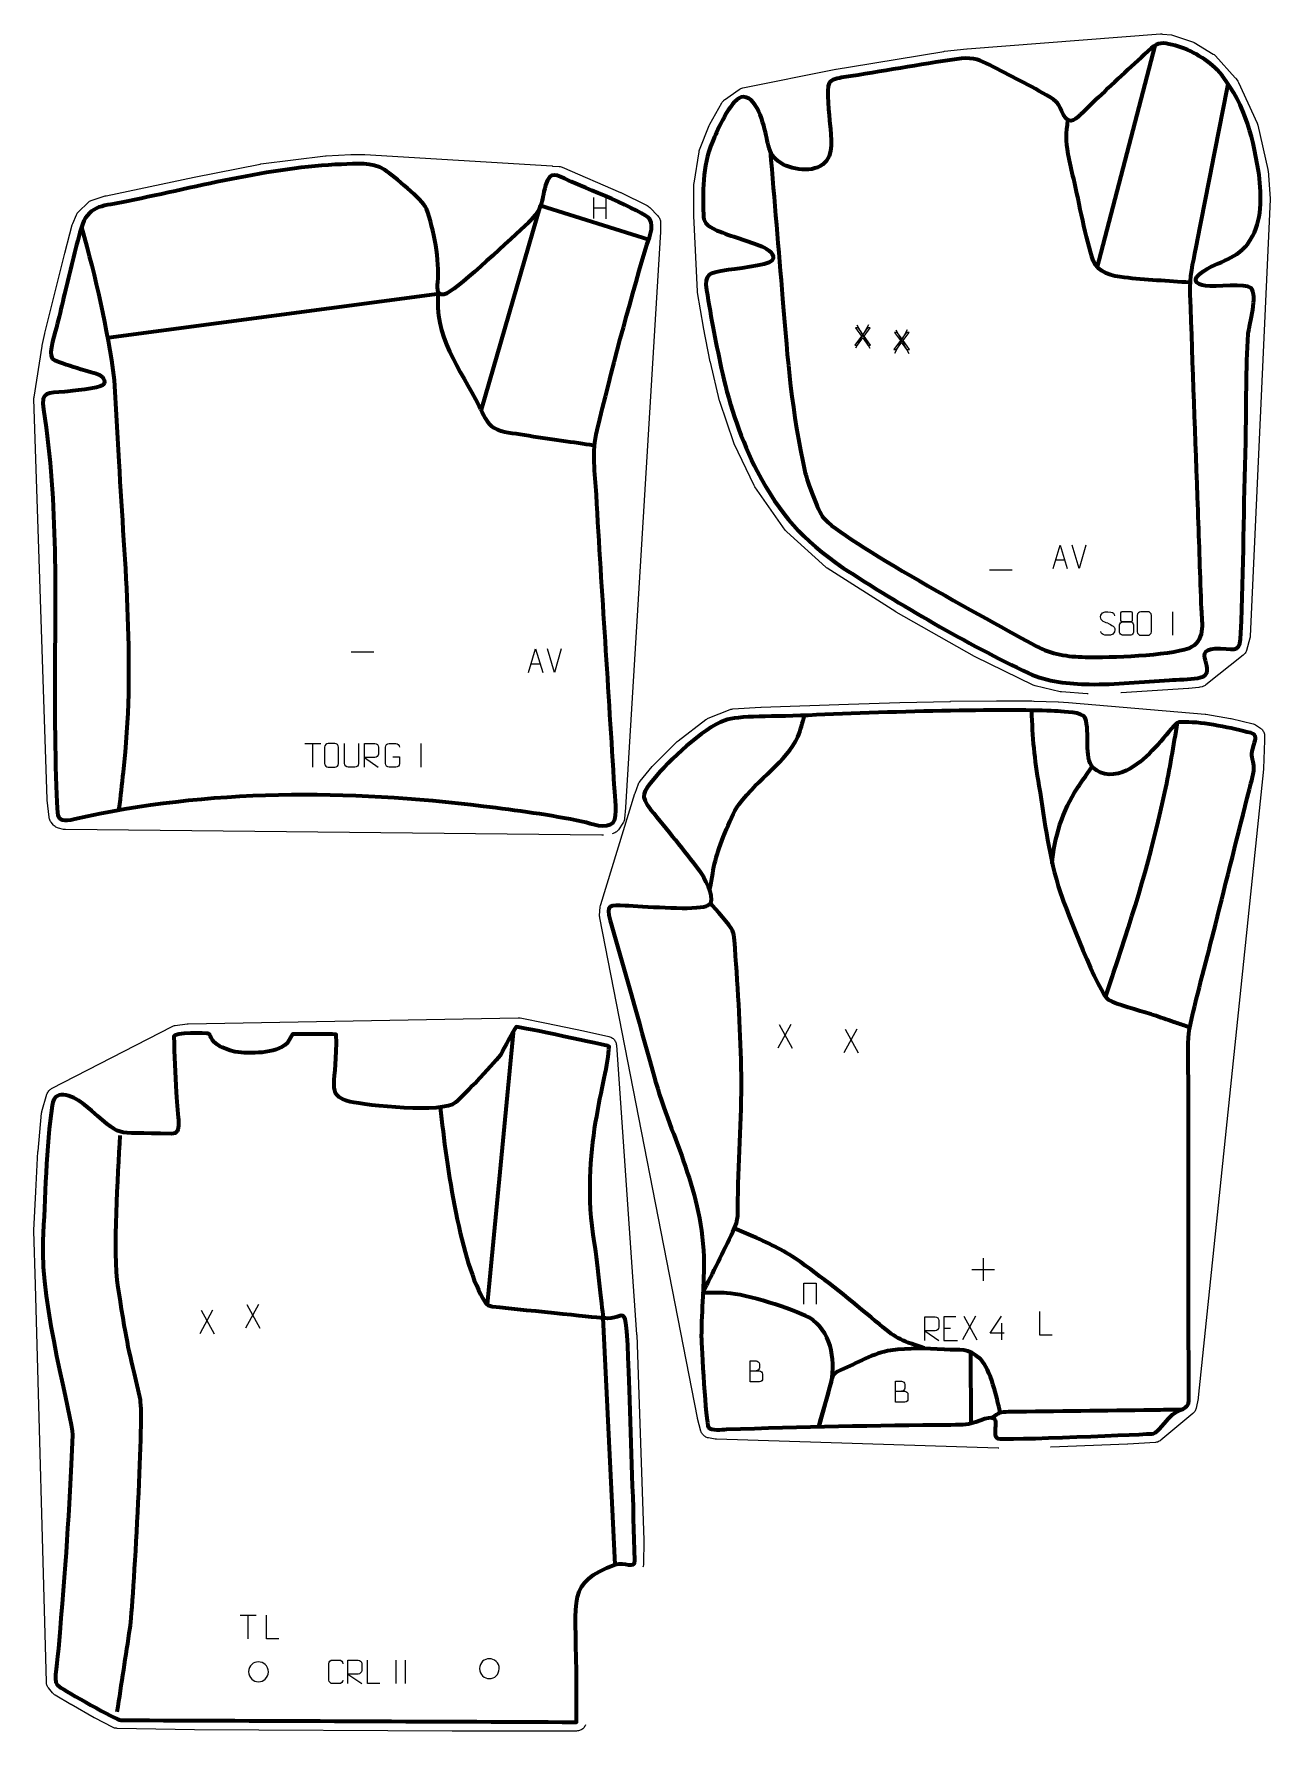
# Model space of a CAD drawing. Header units: metres. Extents: x 50 to 1361, y 50 to 1850.
import ezdxf

# ---------------------------------------------------------------- set-up
doc = ezdxf.new("R2010")
doc.units = ezdxf.units.M

msp = doc.modelspace()

# ---------------------------------------------------------------- linework, layer by layer
at = {"layer": 'BOUNDARY_1_1'}
msp.add_lwpolyline([(634.9, 56.6), (634.5, 55.6), (634, 54.7), (633.4, 53.9), (632.8, 53.1), (632, 52.4), (631.2, 51.8), (630.4, 51.3), (629.5, 50.8), (628.5, 50.5), (627.5, 50.2), (626.5, 50.1), (625.5, 50), (493.7, 50), (493.7, 50), (220.3, 51.2), (220.2, 51.2), (138.3, 52.8), (137.4, 52.9), (136.5, 53), (135.6, 53.2), (134.7, 53.5), (133.9, 53.9), (114.3, 64), (113.9, 64.2), (89.4, 78.1), (89.3, 78.2), (72.5, 88), (71.7, 88.5), (71, 89), (70.3, 89.7), (69.7, 90.4), (65.4, 95.8), (64.9, 96.5), (64.4, 97.3), (64, 98.1), (63.7, 99), (63.4, 99.9), (63.3, 100.8), (63.2, 101.7), (51.5, 523.3), (50, 580.4), (50, 581.1), (51.9, 621.9), (51.9, 622), (54.3, 664.6), (54.4, 665), (58.1, 705.2), (58.2, 706.2), (58.4, 707.1), (63.8, 725.3), (64.1, 726.2), (64.6, 727.2), (65.1, 728), (65.7, 728.8), (66.4, 729.6), (67.1, 730.2), (67.9, 730.8), (68.8, 731.3), (196.5, 797.3), (197.3, 797.6), (198.1, 797.9), (199, 798.2), (199.9, 798.3), (212.4, 799.8), (213.4, 799.9), (563.6, 806.5), (564.7, 806.4), (565.8, 806.3), (593.5, 800.8), (593.6, 800.8), (632.7, 792.5), (632.8, 792.5), (659.9, 786.5), (660.9, 786.2), (661.8, 785.9), (662.7, 785.4), (663.5, 784.9), (664.3, 784.3), (665, 783.6), (665.6, 782.9), (666.2, 782), (666.7, 781.2), (667.1, 780.3), (667.4, 779.3), (667.6, 778.4), (667.7, 777.4), (689.2, 470.5), (689.3, 470.2), (691.7, 406.9), (691.7, 406.8), (695.2, 303.9), (695.2, 303.8), (696.7, 252.6), (696.7, 252.2), (696.5, 227.3), (696.5, 226.1), (696.2, 225), (695.9, 223.9)], dxfattribs=at)
at = {"layer": 'BOUNDARY_2_1'}
msp.add_lwpolyline([(1073.2, 350), (1072.7, 350), (773.8, 359.5), (772.5, 359.7), (765.4, 360.9), (764.5, 361.1), (763.6, 361.4), (762.7, 361.7), (761.9, 362.2), (761.1, 362.7), (760.4, 363.3), (759.7, 364), (759.1, 364.7), (758.6, 365.5), (758.1, 366.3), (757.7, 367.2), (757.4, 368), (753.8, 381.3), (753.6, 382), (650.2, 912.3), (650.1, 913.2), (650, 914.1), (650, 915), (650.7, 924.2), (650.8, 925.3), (651.1, 926.4), (687.4, 1044.1), (687.5, 1044.6), (691.2, 1054.4), (691.6, 1055.5), (692.2, 1056.4), (692.9, 1057.3), (705.7, 1072.9), (706.4, 1073.7), (732.3, 1099.2), (733.2, 1100.1), (762.7, 1122.7), (763.5, 1123.2), (764.3, 1123.7), (765.1, 1124), (788.3, 1133.2), (789.3, 1133.6), (790.3, 1133.8), (791.4, 1133.9), (821.1, 1135.8), (821.4, 1135.9), (913.8, 1138.9), (968.3, 1140.7), (968.4, 1140.7), (1022.1, 1141.9), (1022.2, 1142), (1070.9, 1142.5), (1071, 1142.5), (1108.1, 1142.4), (1108.2, 1142.4), (1110.5, 1142.3), (1110.7, 1142.3), (1136.4, 1141.4), (1136.7, 1141.3), (1147.1, 1140.7), (1147.3, 1140.6), (1292.2, 1128.4), (1293, 1128.3), (1319.2, 1123.7), (1319.8, 1123.6), (1343.1, 1118), (1344, 1117.8), (1344.9, 1117.4), (1345.7, 1117), (1346.5, 1116.5), (1350.9, 1113.5), (1351.6, 1112.9), (1352.3, 1112.3), (1353, 1111.6), (1353.5, 1110.8), (1354, 1110), (1354.4, 1109.2), (1354.8, 1108.3), (1355, 1107.3), (1355.2, 1106.4), (1355.2, 1105.5), (1355.3, 1101), (1355.3, 1100.4), (1353.9, 1070.7), (1353.9, 1070.1), (1284.9, 403.7), (1284.7, 402.7), (1282.5, 392.4), (1282.3, 391.5), (1282, 390.6), (1281.5, 389.7), (1281.1, 388.9), (1280.5, 388.2), (1279.9, 387.5), (1279.2, 386.8), (1245.2, 358.4), (1244.4, 357.8), (1243.5, 357.3), (1242.5, 356.8), (1241.6, 356.5), (1240.5, 356.3), (1239.5, 356.1), (1210.1, 354.1), (1209.7, 354.1), (1128.4, 350.9), (1128.2, 350.9)], dxfattribs=at)
at = {"layer": 'BOUNDARY_3_1'}
msp.add_lwpolyline([(654, 1000.1), (653.2, 1000), (652.3, 1000), (83.4, 1005.9), (82.3, 1005.9), (81.2, 1006.1), (76.2, 1007.4), (75.1, 1007.7), (74.2, 1008.1), (73.2, 1008.6), (72.4, 1009.2), (71.6, 1009.9), (70.9, 1010.7), (68.3, 1013.8), (67.7, 1014.6), (67.2, 1015.4), (66.7, 1016.3), (66.4, 1017.2), (66.1, 1018.2), (66, 1019.2), (64.1, 1037.3), (64.1, 1038), (50, 1462.6), (50, 1463.5), (50.1, 1464.5), (58.6, 1518.7), (58.7, 1519.4), (61.6, 1532.1), (61.6, 1532.3), (82.7, 1617.2), (82.7, 1617.3), (88, 1637.6), (88, 1637.9), (90.7, 1647.4), (91.2, 1648.6), (95.1, 1657.8), (95.5, 1658.6), (96, 1659.5), (96.6, 1660.3), (97.3, 1661), (107.6, 1671.1), (108.3, 1671.8), (109.1, 1672.3), (109.9, 1672.8), (110.7, 1673.2), (111.6, 1673.5), (125.7, 1678), (126.7, 1678.2), (219.8, 1697.8), (219.9, 1697.8), (289.9, 1711.6), (290.6, 1711.8), (359.1, 1720.5), (359.8, 1720.5), (386, 1721.9), (386.5, 1721.9), (400.5, 1721.9), (401.1, 1721.9), (599.8, 1709.7), (600, 1709.6), (606.9, 1709.1), (608, 1709), (609.1, 1708.7), (610.2, 1708.3), (672, 1681.6), (672.4, 1681.4), (700.4, 1667.6), (701.4, 1667.1), (702.3, 1666.4), (703.1, 1665.6), (711.8, 1656.7), (712.5, 1655.9), (713, 1655.2), (713.5, 1654.3), (713.9, 1653.4), (714.3, 1652.5), (714.5, 1651.6), (714.6, 1650.6), (714.7, 1649.7), (714.6, 1640.6), (714.6, 1640), (677.3, 1029.3), (677.3, 1029.2), (676.4, 1017.7), (676.3, 1016.7), (676, 1015.6), (675.7, 1014.6), (675.2, 1013.7), (674.7, 1012.8), (669.9, 1005.8), (669.3, 1005), (668.6, 1004.3), (667.8, 1003.6), (667, 1003.1), (666.1, 1002.6), (665.2, 1002.2), (664.3, 1001.9), (663.3, 1001.6)], dxfattribs=at)
at = {"layer": 'BOUNDARY_4_1'}
msp.add_lwpolyline([(1168, 1150), (1167, 1150), (1139.9, 1152), (1139.1, 1152.1), (1138.4, 1152.2), (1111.9, 1158.3), (1110.8, 1158.6), (1109.8, 1159.1), (1048.1, 1189.3), (1047.5, 1189.6), (964.5, 1236.6), (964.1, 1236.9), (891.2, 1283.3), (890.6, 1283.7), (889.9, 1284.3), (848.4, 1321.8), (847.6, 1322.6), (846.9, 1323.4), (814.7, 1369.5), (814.2, 1370.2), (813.8, 1370.9), (792.8, 1414.9), (792.4, 1416), (777.5, 1459.9), (777.2, 1460.8), (767.4, 1501.5), (767.3, 1501.9), (760.1, 1538.5), (760.1, 1538.7), (753.7, 1575.4), (753.6, 1576.6), (750, 1656.8), (750, 1657.3), (750, 1690), (750, 1690.8), (750.1, 1691.6), (755.4, 1724.8), (755.7, 1725.9), (756, 1726.9), (766.3, 1752.7), (766.9, 1753.9), (779.6, 1776.6), (780, 1777.4), (780.6, 1778.1), (781.2, 1778.7), (781.8, 1779.3), (782.5, 1779.9), (798.1, 1790.9), (799, 1791.5), (799.9, 1791.9), (800.9, 1792.3), (801.9, 1792.6), (900.6, 1812.3), (900.9, 1812.4), (915.9, 1814.9), (915.9, 1814.9), (965.5, 1823.1), (1015.1, 1831.2), (1015.7, 1831.3), (1039.5, 1833.8), (1039.8, 1833.8), (1245, 1849.7), (1246, 1849.7), (1246.9, 1849.6), (1256.6, 1848.6), (1257.6, 1848.4), (1258.7, 1848.1), (1278.7, 1841.4), (1279.7, 1841), (1280.6, 1840.5), (1300.8, 1828.4), (1301.6, 1827.8), (1302.4, 1827.2), (1303.1, 1826.5), (1324.1, 1803.3), (1324.6, 1802.7), (1325.1, 1802.1), (1326.8, 1799.5), (1327.2, 1798.8), (1327.6, 1798.1), (1347.4, 1755.1), (1347.8, 1754.2), (1348.1, 1753.1), (1358.7, 1706), (1358.8, 1705.3), (1358.9, 1704.5), (1361, 1675.3), (1361, 1674.1), (1340.1, 1211.1), (1340, 1210), (1339.7, 1208.8), (1335.9, 1195.9), (1335.6, 1194.9), (1335.2, 1194), (1334.6, 1193.1), (1334, 1192.3), (1333.3, 1191.5), (1332.6, 1190.9), (1292.9, 1159.4), (1292.2, 1158.9), (1291.4, 1158.4), (1290.6, 1158), (1289.8, 1157.7), (1288.9, 1157.5), (1286.6, 1157), (1285.5, 1156.8), (1274.9, 1155.5), (1274.4, 1155.5), (1203.2, 1150.9), (1202.8, 1150.9)], dxfattribs=at)
at = {"layer": 'SPLINE_1_1', "color": 250, "lineweight": 9}
msp.add_open_spline([(275.8, 502.2), (275.8, 502.2), (289.5, 477.2), (289.5, 477.2)], degree=3, dxfattribs=at)
at = {"layer": 'SPLINE_1_10', "color": 250, "lineweight": 9}
msp.add_open_spline([(382.9, 100.3), (382.9, 100.3), (382.9, 125.3), (382.9, 125.3), (382.9, 125.3), (386.5, 125.3), (390.1, 125.3), (393.7, 125.3), (393.7, 125.3), (396, 125.2), (397.6, 123.7), (397.6, 121.4), (397.6, 121.4), (397.6, 119.3), (397.6, 116.3), (397.6, 114.2), (397.6, 114.2), (397.6, 112.4), (395.8, 110.4), (393.8, 110.4), (393.8, 110.4), (393.8, 110.4), (382.9, 110.4), (382.9, 110.4), (382.9, 110.4), (382.9, 110.4), (397.6, 100.3), (397.6, 100.3)], degree=3, knots=[0, 0, 0, 0, 0.125, 0.125, 0.125, 0.125, 0.25, 0.25, 0.25, 0.25, 0.375, 0.375, 0.375, 0.375, 0.5, 0.5, 0.5, 0.5, 0.625, 0.625, 0.625, 0.625, 0.75, 0.75, 0.75, 0.75, 1, 1, 1, 1], dxfattribs=at)
at = {"layer": 'SPLINE_1_11', "color": 250, "lineweight": 9}
msp.add_open_spline([(377.7, 104.1), (377.5, 101.8), (375.9, 100.3), (373.7, 100.3), (373.7, 100.3), (371.4, 100.3), (369.1, 100.3), (366.7, 100.3), (366.7, 100.3), (364.8, 100.2), (362.8, 102.1), (362.8, 104.1), (362.8, 104.1), (362.8, 109.9), (362.8, 115.7), (362.8, 121.4), (362.8, 121.4), (362.8, 123.6), (364.6, 125.3), (366.7, 125.3), (366.7, 125.3), (369.1, 125.3), (371.4, 125.3), (373.7, 125.3), (373.7, 125.3), (375.7, 125.3), (377.7, 123.8), (377.7, 121.4)], degree=3, knots=[0, 0, 0, 0, 0.125, 0.125, 0.125, 0.125, 0.25, 0.25, 0.25, 0.25, 0.375, 0.375, 0.375, 0.375, 0.5, 0.5, 0.5, 0.5, 0.625, 0.625, 0.625, 0.625, 0.75, 0.75, 0.75, 0.75, 1, 1, 1, 1], dxfattribs=at)
at = {"layer": 'SPLINE_1_12', "color": 250, "lineweight": 9}
msp.add_open_spline([(416.7, 100.3), (416.7, 100.3), (403.8, 100.3), (403.8, 100.3), (403.8, 100.3), (403.8, 100.3), (403.8, 125.3), (403.8, 125.3)], degree=3, knots=[0, 0, 0, 0, 0.333333, 0.333333, 0.333333, 0.333333, 1, 1, 1, 1], dxfattribs=at)
at = {"layer": 'SPLINE_1_13', "color": 250, "lineweight": 9}
msp.add_open_spline([(433.8, 125.3), (433.8, 125.3), (433.8, 100.3), (433.8, 100.3)], degree=3, dxfattribs=at)
at = {"layer": 'SPLINE_1_14', "color": 250, "lineweight": 9}
msp.add_open_spline([(443.8, 125.3), (443.8, 125.3), (443.8, 100.3), (443.8, 100.3)], degree=3, dxfattribs=at)
at = {"layer": 'SPLINE_1_15', "color": 22, "lineweight": 158}
msp.add_open_spline([(263.5, 770.3), (278.4, 768.2), (306.7, 767.9), (318.4, 779.3), (318.4, 779.3), (318.4, 779.3), (324.3, 789.1), (324.3, 789.1), (324.3, 789.1), (334.3, 789.1), (362.5, 789.4), (370.5, 788.7), (370.5, 788.7), (372.8, 737.2), (357.4, 724.2), (385.4, 717.4), (385.4, 717.4), (402.7, 713.2), (483.8, 704.7), (497.2, 716.5), (497.2, 716.5), (505.9, 724.2), (541.7, 761.4), (545.4, 768), (545.4, 768), (548.6, 774), (558.2, 792.4), (561.4, 796.8), (561.4, 796.8), (567.2, 796.4), (657.3, 777.2), (660, 776.1), (660, 776.1), (659, 740.3), (628.2, 665.8), (644.5, 567.5), (644.5, 567.5), (647.8, 547.5), (653.5, 490.6), (654, 488.3), (654, 488.3), (679.2, 482.3), (678, 522), (681.5, 411.9), (681.5, 411.9), (683.4, 352.5), (686, 289.6), (687.2, 230.7), (687.2, 230.7), (687.4, 220.9), (676.7, 230.5), (666.4, 226.6), (666.4, 226.6), (615.4, 207), (625, 192.6), (625.3, 113.6), (625.3, 113.6), (625.4, 95.5), (625.4, 77.5), (625.5, 59.5), (625.5, 59.5), (464.5, 60.2), (303.3, 61), (142.3, 61.5), (142.3, 61.5), (137.2, 61.5), (84.3, 92.5), (76.7, 97.1), (76.7, 97.1), (69.4, 101.5), (74, 114), (76, 137.4), (76, 137.4), (83.7, 229), (87.2, 276.9), (90.8, 364.2), (90.8, 364.2), (91.5, 380.2), (56, 502.2), (59.5, 569.9), (59.5, 569.9), (61.7, 613), (63.2, 671.2), (69.2, 713.5), (69.2, 713.5), (72.1, 734), (94.6, 721.6), (103.7, 714), (103.7, 714), (147.9, 677.1), (129, 685.4), (196, 683.5), (196, 683.5), (207.8, 683.2), (202.1, 699.2), (200.9, 727.4), (200.9, 727.4), (200.1, 746.8), (198.9, 767.2), (198.4, 786.4), (198.4, 786.4), (198.2, 791.2), (233.5, 790.1), (234.8, 789.6), (234.8, 789.6), (240.4, 787.4), (232.8, 778.5), (263.5, 770.3)], degree=3, knots=[0, 0, 0, 0, 0.035714, 0.035714, 0.035714, 0.035714, 0.071429, 0.071429, 0.071429, 0.071429, 0.107143, 0.107143, 0.107143, 0.107143, 0.142857, 0.142857, 0.142857, 0.142857, 0.178571, 0.178571, 0.178571, 0.178571, 0.214286, 0.214286, 0.214286, 0.214286, 0.25, 0.25, 0.25, 0.25, 0.285714, 0.285714, 0.285714, 0.285714, 0.321429, 0.321429, 0.321429, 0.321429, 0.357143, 0.357143, 0.357143, 0.357143, 0.392857, 0.392857, 0.392857, 0.392857, 0.428571, 0.428571, 0.428571, 0.428571, 0.464286, 0.464286, 0.464286, 0.464286, 0.5, 0.5, 0.5, 0.5, 0.535714, 0.535714, 0.535714, 0.535714, 0.571429, 0.571429, 0.571429, 0.571429, 0.607143, 0.607143, 0.607143, 0.607143, 0.642857, 0.642857, 0.642857, 0.642857, 0.678571, 0.678571, 0.678571, 0.678571, 0.714286, 0.714286, 0.714286, 0.714286, 0.75, 0.75, 0.75, 0.75, 0.785714, 0.785714, 0.785714, 0.785714, 0.821429, 0.821429, 0.821429, 0.821429, 0.857143, 0.857143, 0.857143, 0.857143, 0.892857, 0.892857, 0.892857, 0.892857, 0.928571, 0.928571, 0.928571, 0.928571, 1, 1, 1, 1], dxfattribs=at)
at = {"layer": 'SPLINE_1_16', "color": 142, "lineweight": 158}
msp.add_open_spline([(141, 681.7), (139.4, 637.7), (132.8, 560.5), (139.1, 520.2), (139.1, 520.2), (150, 449.4), (148.8, 463.7), (162.5, 401.2), (162.5, 401.2), (166.4, 382.9), (155.1, 182.2), (151.6, 159.3), (151.6, 159.3), (147.1, 129.7), (142.6, 100.1), (138, 70.5)], degree=3, knots=[0, 0, 0, 0, 0.2, 0.2, 0.2, 0.2, 0.4, 0.4, 0.4, 0.4, 0.6, 0.6, 0.6, 0.6, 1, 1, 1, 1], dxfattribs=at)
at = {"layer": 'SPLINE_1_17', "color": 142, "lineweight": 158}
msp.add_open_spline([(666.4, 226.6), (666.4, 226.6), (653.7, 488.1), (653.7, 488.1)], degree=3, dxfattribs=at)
at = {"layer": 'SPLINE_1_18', "color": 142, "lineweight": 200}
msp.add_open_spline([(481, 711.1), (487.6, 648.4), (502.4, 545.9), (528.5, 504.8), (528.5, 504.8), (530.1, 502.3), (532.9, 500.6), (535.9, 500.3), (535.9, 500.3), (578.8, 495.8), (653.7, 488.1), (653.7, 488.1)], degree=3, knots=[0, 0, 0, 0, 0.25, 0.25, 0.25, 0.25, 0.5, 0.5, 0.5, 0.5, 1, 1, 1, 1], dxfattribs=at)
at = {"layer": 'SPLINE_1_19', "color": 142, "lineweight": 200}
msp.add_open_spline([(558.4, 790.4), (558.4, 790.4), (530.7, 502.4), (530.7, 502.4)], degree=3, dxfattribs=at)
at = {"layer": 'SPLINE_1_2', "color": 250, "lineweight": 9}
msp.add_open_spline([(288.1, 502.2), (288.1, 502.2), (274.3, 477.3), (274.3, 477.3)], degree=3, dxfattribs=at)
at = {"layer": 'SPLINE_1_3', "color": 250, "lineweight": 9}
msp.add_open_spline([(227.2, 496.2), (227.2, 496.2), (241, 471.3), (241, 471.3)], degree=3, dxfattribs=at)
at = {"layer": 'SPLINE_1_4', "color": 250, "lineweight": 9}
msp.add_open_spline([(239.5, 496.2), (239.5, 496.2), (225.8, 471.3), (225.8, 471.3)], degree=3, dxfattribs=at)
at = {"layer": 'SPLINE_1_5', "color": 250, "lineweight": 9}
msp.add_open_spline([(268.7, 172.8), (268.7, 172.8), (285.6, 172.8), (285.6, 172.8)], degree=3, dxfattribs=at)
at = {"layer": 'SPLINE_1_6', "color": 250, "lineweight": 9}
msp.add_open_spline([(277.1, 147.8), (277.1, 147.8), (277.1, 172.8), (277.1, 172.8)], degree=3, dxfattribs=at)
at = {"layer": 'SPLINE_1_7', "color": 250, "lineweight": 9}
msp.add_open_spline([(309.6, 147.8), (309.6, 147.8), (296.7, 147.8), (296.7, 147.8), (296.7, 147.8), (296.7, 147.8), (296.7, 172.8), (296.7, 172.8)], degree=3, knots=[0, 0, 0, 0, 0.333333, 0.333333, 0.333333, 0.333333, 1, 1, 1, 1], dxfattribs=at)
at = {"layer": 'SPLINE_1_8', "color": 250, "lineweight": 9}
msp.add_open_spline([(522.5, 116.2), (522.6, 122.9), (527.9, 126.7), (533, 126.6), (533, 126.6), (538.2, 126.7), (543.5, 122.7), (543.5, 116), (543.5, 116), (543.2, 109.7), (538.7, 105.7), (533, 105.6), (533, 105.6), (527.9, 105.5), (522.6, 109.6), (522.5, 116.2)], degree=3, knots=[0, 0, 0, 0, 0.2, 0.2, 0.2, 0.2, 0.4, 0.4, 0.4, 0.4, 0.6, 0.6, 0.6, 0.6, 1, 1, 1, 1], dxfattribs=at)
at = {"layer": 'SPLINE_1_9', "color": 250, "lineweight": 9}
msp.add_open_spline([(277.6, 112.9), (277.7, 119.6), (283, 123.4), (288.1, 123.3), (288.1, 123.3), (293.3, 123.4), (298.6, 119.4), (298.6, 112.7), (298.6, 112.7), (298.3, 106.4), (293.8, 102.4), (288.1, 102.3), (288.1, 102.3), (283, 102.2), (277.7, 106.3), (277.6, 112.9)], degree=3, knots=[0, 0, 0, 0, 0.2, 0.2, 0.2, 0.2, 0.4, 0.4, 0.4, 0.4, 0.6, 0.6, 0.6, 0.6, 1, 1, 1, 1], dxfattribs=at)
at = {"layer": 'SPLINE_2_1', "color": 250, "lineweight": 9}
msp.add_open_spline([(910.3, 794.2), (910.3, 794.2), (924, 769.2), (924, 769.2)], degree=3, dxfattribs=at)
at = {"layer": 'SPLINE_2_10', "color": 140, "lineweight": 158}
msp.add_open_spline([(1130, 969.9), (1131.5, 996.3), (1141.7, 1027.5), (1156.3, 1049.5), (1156.3, 1049.5), (1159.6, 1054.4), (1163.1, 1059.2), (1166.4, 1064.1), (1166.4, 1064.1), (1168.4, 1067), (1170.4, 1069.9), (1172.3, 1072.9)], degree=3, knots=[0, 0, 0, 0, 0.25, 0.25, 0.25, 0.25, 0.5, 0.5, 0.5, 0.5, 1, 1, 1, 1], dxfattribs=at)
at = {"layer": 'SPLINE_2_11', "color": 140, "lineweight": 158}
msp.add_open_spline([(1266.8, 390.7), (1256.8, 390.6), (1246.8, 390.5), (1236.8, 390.3), (1236.8, 390.3), (1185.7, 389.7), (1134.7, 389), (1083.7, 388.4), (1083.7, 388.4), (1074.7, 388.3), (1073.3, 387.6), (1066.2, 382.3)], degree=3, knots=[0, 0, 0, 0, 0.25, 0.25, 0.25, 0.25, 0.5, 0.5, 0.5, 0.5, 1, 1, 1, 1], dxfattribs=at)
at = {"layer": 'SPLINE_2_12', "color": 140, "lineweight": 158}
msp.add_open_spline([(1074.7, 388.2), (1071.3, 403.3), (1064.7, 433.3), (1054.1, 444.2), (1054.1, 444.2), (1040, 457.1), (1033.4, 453.4), (1015.7, 454.6), (1015.7, 454.6), (994.9, 456), (979.4, 456.2), (958.5, 453.7), (958.5, 453.7), (940.7, 450.7), (922.7, 440.3), (906.1, 432.9), (906.1, 432.9), (895.1, 427.9), (896.8, 425.7), (893.7, 414.2), (893.7, 414.2), (890.1, 400.4), (886.2, 386.6), (882.4, 372.8), (882.4, 372.8), (886.7, 388.5), (891.8, 404.8), (895.8, 420.5), (895.8, 420.5), (900.5, 444.6), (895, 475.1), (872.2, 488.4), (872.2, 488.4), (854, 498.1), (805.5, 513.2), (785, 514.5), (785, 514.5), (776.6, 515.1), (768, 514.8), (759.6, 514.8), (759.6, 514.8), (770, 536.4), (781.1, 557.9), (791.3, 579.5), (791.3, 579.5), (798.3, 594), (796.1, 597.7), (796.5, 612.9), (796.5, 612.9), (797.8, 659.4), (801.1, 707.3), (800.2, 753.6), (800.2, 753.6), (799.4, 796.6), (796, 844.8), (793.1, 888.3), (793.1, 888.3), (792.8, 893.2), (792.1, 896.4), (791, 899), (791, 899), (788.6, 904.2), (772.3, 922.1), (767.4, 928)], degree=3, knots=[0, 0, 0, 0, 0.058824, 0.058824, 0.058824, 0.058824, 0.117647, 0.117647, 0.117647, 0.117647, 0.176471, 0.176471, 0.176471, 0.176471, 0.235294, 0.235294, 0.235294, 0.235294, 0.294118, 0.294118, 0.294118, 0.294118, 0.352941, 0.352941, 0.352941, 0.352941, 0.411765, 0.411765, 0.411765, 0.411765, 0.470588, 0.470588, 0.470588, 0.470588, 0.529412, 0.529412, 0.529412, 0.529412, 0.588235, 0.588235, 0.588235, 0.588235, 0.647059, 0.647059, 0.647059, 0.647059, 0.705882, 0.705882, 0.705882, 0.705882, 0.764706, 0.764706, 0.764706, 0.764706, 0.823529, 0.823529, 0.823529, 0.823529, 0.882353, 0.882353, 0.882353, 0.882353, 1, 1, 1, 1], dxfattribs=at)
at = {"layer": 'SPLINE_2_13', "color": 140, "lineweight": 158}
msp.add_open_spline([(767, 942.8), (771.3, 967.9), (772.7, 978.3), (782.9, 1002.3), (782.9, 1002.3), (787.6, 1013.2), (791.3, 1024.2), (797.8, 1032.9), (797.8, 1032.9), (818.7, 1060.5), (848.1, 1077.7), (860.2, 1104.4), (860.2, 1104.4), (863, 1110.4), (865.3, 1120.1), (867.4, 1127)], degree=3, knots=[0, 0, 0, 0, 0.2, 0.2, 0.2, 0.2, 0.4, 0.4, 0.4, 0.4, 0.6, 0.6, 0.6, 0.6, 1, 1, 1, 1], dxfattribs=at)
at = {"layer": 'SPLINE_2_14', "color": 140, "lineweight": 158}
msp.add_open_spline([(994.3, 455.9), (966, 465.8), (966, 465.2), (942.7, 484.8), (942.7, 484.8), (917, 506.3), (890.5, 527.6), (863.3, 547.1), (863.3, 547.1), (846.6, 558.9), (831.5, 566.5), (812.8, 574.5), (812.8, 574.5), (806.1, 577.3), (799.5, 580.2), (792.9, 583.1)], degree=3, knots=[0, 0, 0, 0, 0.2, 0.2, 0.2, 0.2, 0.4, 0.4, 0.4, 0.4, 0.6, 0.6, 0.6, 0.6, 1, 1, 1, 1], dxfattribs=at)
at = {"layer": 'SPLINE_2_15', "color": 140, "lineweight": 158}
msp.add_open_spline([(1043.4, 451.7), (1043.4, 451.7), (1043.5, 376.3), (1043.5, 376.3)], degree=3, dxfattribs=at)
at = {"layer": 'SPLINE_2_16', "color": 250, "lineweight": 9}
msp.add_open_spline([(866.6, 502.7), (866.6, 502.7), (866.6, 525.1), (866.6, 525.1), (866.6, 525.1), (866.6, 525.1), (879.7, 525.1), (879.7, 525.1), (879.7, 525.1), (879.7, 525.1), (879.7, 502.7), (879.7, 502.7)], degree=3, knots=[0, 0, 0, 0, 0.25, 0.25, 0.25, 0.25, 0.5, 0.5, 0.5, 0.5, 1, 1, 1, 1], dxfattribs=at)
at = {"layer": 'SPLINE_2_17', "color": 250, "lineweight": 9}
msp.add_open_spline([(809.5, 431.9), (812.8, 431.9), (816, 431.9), (819.3, 431.9), (819.3, 431.9), (821.1, 431.9), (822.8, 430.3), (822.8, 428.5), (822.8, 428.5), (822.8, 427.5), (822.8, 424.7), (822.8, 423.7), (822.8, 423.7), (822.8, 422.1), (821.4, 420.3), (819.4, 420.3), (819.4, 420.3), (816.1, 420.3), (812.8, 420.3), (809.6, 420.3), (809.6, 420.3), (809.6, 427.7), (809.6, 435.2), (809.6, 442.6), (809.6, 442.6), (811.7, 442.6), (813.8, 442.6), (816, 442.6), (816, 442.6), (817.5, 442.6), (819.3, 440.9), (819.4, 439.2), (819.4, 439.2), (819.4, 437.3), (819.4, 437.2), (819.4, 435.3), (819.4, 435.3), (819.4, 433.5), (817.7, 431.9), (815.9, 431.9)], degree=3, knots=[0, 0, 0, 0, 0.090909, 0.090909, 0.090909, 0.090909, 0.181818, 0.181818, 0.181818, 0.181818, 0.272727, 0.272727, 0.272727, 0.272727, 0.363636, 0.363636, 0.363636, 0.363636, 0.454545, 0.454545, 0.454545, 0.454545, 0.545455, 0.545455, 0.545455, 0.545455, 0.636364, 0.636364, 0.636364, 0.636364, 0.727273, 0.727273, 0.727273, 0.727273, 0.818182, 0.818182, 0.818182, 0.818182, 1, 1, 1, 1], dxfattribs=at)
at = {"layer": 'SPLINE_2_18', "color": 250, "lineweight": 9}
msp.add_open_spline([(963.8, 410.3), (967, 410.3), (970.3, 410.3), (973.5, 410.3), (973.5, 410.3), (975.3, 410.3), (977, 408.7), (977, 406.9), (977, 406.9), (977, 405.9), (977, 403.1), (977, 402.1), (977, 402.1), (977.1, 400.5), (975.7, 398.7), (973.6, 398.7), (973.6, 398.7), (970.3, 398.7), (967.1, 398.7), (963.8, 398.7), (963.8, 398.7), (963.8, 406.1), (963.8, 413.6), (963.8, 421), (963.8, 421), (965.9, 421), (968.1, 421), (970.2, 421), (970.2, 421), (971.7, 421), (973.6, 419.3), (973.6, 417.6), (973.6, 417.6), (973.6, 415.7), (973.6, 415.6), (973.6, 413.7), (973.6, 413.7), (973.6, 411.9), (971.9, 410.3), (970.1, 410.3)], degree=3, knots=[0, 0, 0, 0, 0.090909, 0.090909, 0.090909, 0.090909, 0.181818, 0.181818, 0.181818, 0.181818, 0.272727, 0.272727, 0.272727, 0.272727, 0.363636, 0.363636, 0.363636, 0.363636, 0.454545, 0.454545, 0.454545, 0.454545, 0.545455, 0.545455, 0.545455, 0.545455, 0.636364, 0.636364, 0.636364, 0.636364, 0.727273, 0.727273, 0.727273, 0.727273, 0.818182, 0.818182, 0.818182, 0.818182, 1, 1, 1, 1], dxfattribs=at)
at = {"layer": 'SPLINE_2_19', "color": 250, "lineweight": 9}
msp.add_open_spline([(995, 464.3), (995, 464.3), (995, 489.3), (995, 489.3), (995, 489.3), (998.6, 489.3), (1002.2, 489.3), (1005.8, 489.3), (1005.8, 489.3), (1008.1, 489.2), (1009.6, 487.7), (1009.6, 485.4), (1009.6, 485.4), (1009.6, 483.3), (1009.6, 480.3), (1009.6, 478.2), (1009.6, 478.2), (1009.6, 476.4), (1007.8, 474.4), (1005.8, 474.4), (1005.8, 474.4), (1005.8, 474.4), (995, 474.4), (995, 474.4), (995, 474.4), (995, 474.4), (1009.6, 464.3), (1009.6, 464.3)], degree=3, knots=[0, 0, 0, 0, 0.125, 0.125, 0.125, 0.125, 0.25, 0.25, 0.25, 0.25, 0.375, 0.375, 0.375, 0.375, 0.5, 0.5, 0.5, 0.5, 0.625, 0.625, 0.625, 0.625, 0.75, 0.75, 0.75, 0.75, 1, 1, 1, 1], dxfattribs=at)
at = {"layer": 'SPLINE_2_2', "color": 250, "lineweight": 9}
msp.add_open_spline([(922.6, 794.2), (922.6, 794.2), (908.8, 769.3), (908.8, 769.3)], degree=3, dxfattribs=at)
at = {"layer": 'SPLINE_2_20', "color": 250, "lineweight": 9}
msp.add_open_spline([(1027.7, 489.3), (1027.7, 489.3), (1014.9, 489.3), (1014.9, 489.3), (1014.9, 489.3), (1014.9, 489.3), (1014.9, 464.3), (1014.9, 464.3), (1014.9, 464.3), (1014.9, 464.3), (1029.7, 464.3), (1029.7, 464.3)], degree=3, knots=[0, 0, 0, 0, 0.25, 0.25, 0.25, 0.25, 0.5, 0.5, 0.5, 0.5, 1, 1, 1, 1], dxfattribs=at)
at = {"layer": 'SPLINE_2_21', "color": 250, "lineweight": 9}
msp.add_open_spline([(1014.9, 477.4), (1014.9, 477.4), (1022, 477.4), (1022, 477.4)], degree=3, dxfattribs=at)
at = {"layer": 'SPLINE_2_22', "color": 250, "lineweight": 9}
msp.add_open_spline([(1036.2, 489.9), (1036.2, 489.9), (1049.9, 465), (1049.9, 465)], degree=3, dxfattribs=at)
at = {"layer": 'SPLINE_2_23', "color": 250, "lineweight": 9}
msp.add_open_spline([(1048.5, 489.9), (1048.5, 489.9), (1034.7, 465), (1034.7, 465)], degree=3, dxfattribs=at)
at = {"layer": 'SPLINE_2_24', "color": 250, "lineweight": 9}
msp.add_open_spline([(1076.1, 482.7), (1076.1, 482.7), (1076.1, 465), (1076.1, 465)], degree=3, dxfattribs=at)
at = {"layer": 'SPLINE_2_25', "color": 250, "lineweight": 9}
msp.add_open_spline([(1079, 471.9), (1079, 471.9), (1064.2, 471.9), (1064.2, 471.9), (1064.2, 471.9), (1064.2, 471.9), (1076.1, 490), (1076.1, 490)], degree=3, knots=[0, 0, 0, 0, 0.333333, 0.333333, 0.333333, 0.333333, 1, 1, 1, 1], dxfattribs=at)
at = {"layer": 'SPLINE_2_26', "color": 242, "lineweight": 158}
msp.add_open_spline([(1136, 1131.4), (1142.7, 1130.8), (1161.5, 1130.8), (1165.1, 1124.5), (1165.1, 1124.5), (1170.2, 1108), (1163.3, 1082.8), (1173.4, 1071.5), (1173.4, 1071.5), (1182.7, 1062.2), (1197.6, 1063.1), (1208.7, 1068.5), (1208.7, 1068.5), (1228.9, 1078.7), (1244.9, 1098.9), (1259.2, 1116), (1259.2, 1116), (1263.2, 1120.7), (1264.7, 1120), (1270.9, 1120), (1270.9, 1120), (1291.1, 1119.9), (1320.7, 1113.7), (1340.6, 1108.4), (1340.6, 1108.4), (1347.8, 1106.1), (1345.8, 1102.5), (1343.9, 1096), (1343.9, 1096), (1340.3, 1083.3), (1341.8, 1085.6), (1343.7, 1074.1), (1343.7, 1074.1), (1344.9, 1067), (1340.9, 1056.1), (1339.1, 1048.8), (1339.1, 1048.8), (1327.1, 1000.8), (1315, 952.8), (1303, 904.8), (1303, 904.8), (1294.3, 869.9), (1284.4, 834.3), (1276.5, 799.3), (1276.5, 799.3), (1272.8, 782.5), (1274.3, 760.3), (1274.4, 742.8), (1274.4, 742.8), (1274.5, 647.3), (1274.6, 551.8), (1274.7, 456.3), (1274.7, 456.3), (1274.7, 448.1), (1275.5, 401.1), (1274.6, 397.3), (1274.6, 397.3), (1270.9, 389.4), (1262.8, 391.9), (1254.7, 383), (1254.7, 383), (1251.1, 379.1), (1241.9, 367), (1237.5, 365.5), (1237.5, 365.5), (1236.2, 365), (1076.4, 358.2), (1072.3, 360.1), (1072.3, 360.1), (1062.7, 364.6), (1081.9, 390.7), (1053.8, 379.8), (1053.8, 379.8), (1039.5, 374.3), (1037.4, 375.1), (1022.5, 374.9), (1022.5, 374.9), (943.4, 374.2), (863.4, 372.9), (784.4, 370), (784.4, 370), (780, 369.8), (768, 368.3), (765.5, 372), (765.5, 372), (762.4, 376.5), (758.1, 459.1), (757.8, 468.3), (757.8, 468.3), (757.9, 496.5), (761, 525), (760.5, 552.8), (760.5, 552.8), (756.8, 630.6), (725.2, 679.1), (705.9, 750.6), (705.9, 750.6), (691.4, 803.8), (676.1, 856.7), (661.1, 909.7), (661.1, 909.7), (656.4, 926.5), (661, 925.9), (677.2, 925.2), (677.2, 925.2), (695.8, 924.4), (743.8, 920.3), (760, 923.8), (760, 923.8), (763.7, 924.6), (766.5, 925.9), (767.4, 928), (767.4, 928), (771.3, 936.4), (760.9, 955.2), (755.9, 962.2), (755.9, 962.2), (739.2, 984.7), (721.6, 1005.6), (704.1, 1027.3), (704.1, 1027.3), (692.5, 1042), (695.9, 1045.7), (707.4, 1059.6), (707.4, 1059.6), (723.5, 1079), (759.1, 1113.1), (782.6, 1121.8), (782.6, 1121.8), (797.3, 1127.2), (832.9, 1125.2), (880, 1127.5), (880, 1127.5), (974.6, 1132), (1103.1, 1134), (1136, 1131.4)], degree=3, knots=[0, 0, 0, 0, 0.028571, 0.028571, 0.028571, 0.028571, 0.057143, 0.057143, 0.057143, 0.057143, 0.085714, 0.085714, 0.085714, 0.085714, 0.114286, 0.114286, 0.114286, 0.114286, 0.142857, 0.142857, 0.142857, 0.142857, 0.171429, 0.171429, 0.171429, 0.171429, 0.2, 0.2, 0.2, 0.2, 0.228571, 0.228571, 0.228571, 0.228571, 0.257143, 0.257143, 0.257143, 0.257143, 0.285714, 0.285714, 0.285714, 0.285714, 0.314286, 0.314286, 0.314286, 0.314286, 0.342857, 0.342857, 0.342857, 0.342857, 0.371429, 0.371429, 0.371429, 0.371429, 0.4, 0.4, 0.4, 0.4, 0.428571, 0.428571, 0.428571, 0.428571, 0.457143, 0.457143, 0.457143, 0.457143, 0.485714, 0.485714, 0.485714, 0.485714, 0.514286, 0.514286, 0.514286, 0.514286, 0.542857, 0.542857, 0.542857, 0.542857, 0.571429, 0.571429, 0.571429, 0.571429, 0.6, 0.6, 0.6, 0.6, 0.628571, 0.628571, 0.628571, 0.628571, 0.657143, 0.657143, 0.657143, 0.657143, 0.685714, 0.685714, 0.685714, 0.685714, 0.714286, 0.714286, 0.714286, 0.714286, 0.742857, 0.742857, 0.742857, 0.742857, 0.771429, 0.771429, 0.771429, 0.771429, 0.8, 0.8, 0.8, 0.8, 0.828571, 0.828571, 0.828571, 0.828571, 0.857143, 0.857143, 0.857143, 0.857143, 0.885714, 0.885714, 0.885714, 0.885714, 0.914286, 0.914286, 0.914286, 0.914286, 0.942857, 0.942857, 0.942857, 0.942857, 1, 1, 1, 1], dxfattribs=at)
at = {"layer": 'SPLINE_2_3', "color": 250, "lineweight": 9}
msp.add_open_spline([(1056.8, 551.5), (1056.8, 551.5), (1056.8, 527.5), (1056.8, 527.5)], degree=3, dxfattribs=at)
at = {"layer": 'SPLINE_2_4', "color": 250, "lineweight": 9}
msp.add_open_spline([(1044.8, 539.5), (1044.8, 539.5), (1068.8, 539.5), (1068.8, 539.5)], degree=3, dxfattribs=at)
at = {"layer": 'SPLINE_2_5', "color": 250, "lineweight": 9}
msp.add_open_spline([(1129.9, 469.9), (1129.9, 469.9), (1117, 469.9), (1117, 469.9), (1117, 469.9), (1117, 469.9), (1117, 494.9), (1117, 494.9)], degree=3, knots=[0, 0, 0, 0, 0.333333, 0.333333, 0.333333, 0.333333, 1, 1, 1, 1], dxfattribs=at)
at = {"layer": 'SPLINE_2_6', "color": 250, "lineweight": 9}
msp.add_open_spline([(840.5, 799.1), (840.5, 799.1), (854.3, 774.2), (854.3, 774.2)], degree=3, dxfattribs=at)
at = {"layer": 'SPLINE_2_7', "color": 250, "lineweight": 9}
msp.add_open_spline([(852.8, 799.1), (852.8, 799.1), (839.1, 774.2), (839.1, 774.2)], degree=3, dxfattribs=at)
at = {"layer": 'SPLINE_2_8', "color": 140, "lineweight": 158}
msp.add_open_spline([(1108, 1132.4), (1108.7, 1103.3), (1111, 1081.1), (1115.9, 1052.5), (1115.9, 1052.5), (1122.4, 1013.1), (1126.1, 977), (1138.7, 938.7), (1138.7, 938.7), (1144.3, 921.8), (1179.6, 831.4), (1189.8, 825.4), (1189.8, 825.4), (1197.5, 820.9), (1223.1, 814.1), (1233.1, 811), (1233.1, 811), (1234, 810.7), (1235, 810.4), (1236, 810), (1236, 810), (1236, 810), (1237.4, 809.6), (1237.4, 809.6), (1237.4, 809.6), (1244.5, 807.1), (1251.7, 804.7), (1258.8, 802.2), (1258.8, 802.2), (1263.1, 800.8), (1267.4, 799.3), (1271.7, 797.9), (1271.7, 797.9), (1271.7, 797.9), (1276, 796.4), (1276, 796.4)], degree=3, knots=[0, 0, 0, 0, 0.1, 0.1, 0.1, 0.1, 0.2, 0.2, 0.2, 0.2, 0.3, 0.3, 0.3, 0.3, 0.4, 0.4, 0.4, 0.4, 0.5, 0.5, 0.5, 0.5, 0.6, 0.6, 0.6, 0.6, 0.7, 0.7, 0.7, 0.7, 0.8, 0.8, 0.8, 0.8, 1, 1, 1, 1], dxfattribs=at)
at = {"layer": 'SPLINE_2_9', "color": 140, "lineweight": 158}
msp.add_open_spline([(1186.6, 828.1), (1189.6, 837), (1192, 845), (1195, 854), (1195, 854), (1217.4, 920.7), (1234.7, 977.3), (1249.5, 1045.8), (1249.5, 1045.8), (1254.8, 1070.2), (1258.7, 1094.9), (1263, 1119.5)], degree=3, knots=[0, 0, 0, 0, 0.25, 0.25, 0.25, 0.25, 0.5, 0.5, 0.5, 0.5, 1, 1, 1, 1], dxfattribs=at)
at = {"layer": 'SPLINE_3_1', "color": 142, "lineweight": 158}
msp.add_open_spline([(100.4, 1644.7), (115.8, 1589.6), (127.4, 1539.8), (135.2, 1482.7), (135.2, 1482.7), (135.2, 1482.7), (140, 1396.2), (140, 1396.2), (140, 1396.2), (146.1, 1283.6), (157.4, 1179.3), (144.6, 1067), (144.6, 1067), (143.1, 1054.1), (141.7, 1041.1), (140.2, 1028.2), (140.2, 1028.2), (140.2, 1028.2), (140, 1026.7), (140, 1026.7)], degree=3, knots=[0, 0, 0, 0, 0.166667, 0.166667, 0.166667, 0.166667, 0.333333, 0.333333, 0.333333, 0.333333, 0.5, 0.5, 0.5, 0.5, 0.666667, 0.666667, 0.666667, 0.666667, 1, 1, 1, 1], dxfattribs=at)
at = {"layer": 'SPLINE_3_10', "color": 250, "lineweight": 9}
msp.add_open_spline([(609.3, 1197.5), (609.3, 1197.5), (602, 1172.5), (602, 1172.5)], degree=3, dxfattribs=at)
at = {"layer": 'SPLINE_3_11', "color": 250, "lineweight": 9}
msp.add_open_spline([(602, 1172.5), (602, 1172.5), (594.7, 1197.5), (594.7, 1197.5)], degree=3, dxfattribs=at)
at = {"layer": 'SPLINE_3_12', "color": 250, "lineweight": 9}
msp.add_open_spline([(400.6, 1072.2), (400.6, 1072.2), (400.6, 1097.2), (400.6, 1097.2), (400.6, 1097.2), (404.2, 1097.2), (407.8, 1097.2), (411.4, 1097.2), (411.4, 1097.2), (413.7, 1097.1), (415.3, 1095.6), (415.3, 1093.3), (415.3, 1093.3), (415.3, 1091.2), (415.3, 1088.2), (415.3, 1086.1), (415.3, 1086.1), (415.3, 1084.3), (413.4, 1082.3), (411.4, 1082.3), (411.4, 1082.3), (411.4, 1082.3), (400.6, 1082.3), (400.6, 1082.3), (400.6, 1082.3), (400.6, 1082.3), (415.2, 1072.2), (415.2, 1072.2)], degree=3, knots=[0, 0, 0, 0, 0.125, 0.125, 0.125, 0.125, 0.25, 0.25, 0.25, 0.25, 0.375, 0.375, 0.375, 0.375, 0.5, 0.5, 0.5, 0.5, 0.625, 0.625, 0.625, 0.625, 0.75, 0.75, 0.75, 0.75, 1, 1, 1, 1], dxfattribs=at)
at = {"layer": 'SPLINE_3_13', "color": 250, "lineweight": 9}
msp.add_open_spline([(337.2, 1097.1), (337.2, 1097.1), (354.2, 1097.1), (354.2, 1097.1)], degree=3, dxfattribs=at)
at = {"layer": 'SPLINE_3_14', "color": 250, "lineweight": 9}
msp.add_open_spline([(345.7, 1072.2), (345.7, 1072.2), (345.7, 1097.2), (345.7, 1097.2)], degree=3, dxfattribs=at)
at = {"layer": 'SPLINE_3_15', "color": 250, "lineweight": 9}
msp.add_open_spline([(430.6, 1083.2), (430.6, 1083.2), (437.7, 1083.2), (437.7, 1083.2), (437.7, 1083.2), (437.7, 1083.2), (437.7, 1076), (437.7, 1076), (437.7, 1076), (437.6, 1073.7), (435.9, 1072.2), (433.8, 1072.2), (433.8, 1072.2), (431.4, 1072.2), (429.1, 1072.2), (426.8, 1072.2), (426.8, 1072.2), (424.8, 1072.1), (422.9, 1074), (422.9, 1076), (422.9, 1076), (422.9, 1081.8), (422.9, 1087.5), (422.9, 1093.3), (422.9, 1093.3), (422.9, 1095.5), (424.6, 1097.2), (426.8, 1097.2), (426.8, 1097.2), (429.1, 1097.2), (431.4, 1097.2), (433.8, 1097.2), (433.8, 1097.2), (435.7, 1097.2), (437.7, 1095.7), (437.7, 1093.3)], degree=3, knots=[0, 0, 0, 0, 0.1, 0.1, 0.1, 0.1, 0.2, 0.2, 0.2, 0.2, 0.3, 0.3, 0.3, 0.3, 0.4, 0.4, 0.4, 0.4, 0.5, 0.5, 0.5, 0.5, 0.6, 0.6, 0.6, 0.6, 0.7, 0.7, 0.7, 0.7, 0.8, 0.8, 0.8, 0.8, 1, 1, 1, 1], dxfattribs=at)
at = {"layer": 'SPLINE_3_16', "color": 250, "lineweight": 9}
msp.add_open_spline([(362.2, 1097.2), (364.5, 1097.2), (366.8, 1097.2), (369.1, 1097.2), (369.1, 1097.2), (371.1, 1097.2), (373.1, 1095.7), (373.1, 1093.3), (373.1, 1093.3), (373.1, 1087.5), (373.1, 1081.8), (373.1, 1076), (373.1, 1076), (373, 1073.7), (371.3, 1072.2), (369.1, 1072.2), (369.1, 1072.2), (366.8, 1072.2), (364.5, 1072.2), (362.1, 1072.2), (362.1, 1072.2), (360.2, 1072.1), (358.3, 1074), (358.3, 1076), (358.3, 1076), (358.3, 1081.8), (358.3, 1087.5), (358.3, 1093.3), (358.3, 1093.3), (358.3, 1095.5), (360, 1097.2), (362.2, 1097.2)], degree=3, knots=[0, 0, 0, 0, 0.111111, 0.111111, 0.111111, 0.111111, 0.222222, 0.222222, 0.222222, 0.222222, 0.333333, 0.333333, 0.333333, 0.333333, 0.444444, 0.444444, 0.444444, 0.444444, 0.555556, 0.555556, 0.555556, 0.555556, 0.666667, 0.666667, 0.666667, 0.666667, 0.777778, 0.777778, 0.777778, 0.777778, 1, 1, 1, 1], dxfattribs=at)
at = {"layer": 'SPLINE_3_17', "color": 250, "lineweight": 9}
msp.add_open_spline([(394.2, 1097.2), (394.2, 1091.6), (394.3, 1081.4), (394.3, 1075.9), (394.3, 1075.9), (394.1, 1073.6), (392.5, 1072.2), (390.3, 1072.2), (390.3, 1072.2), (388, 1072.2), (385.7, 1072.2), (383.3, 1072.2), (383.3, 1072.2), (381.4, 1072.1), (379.4, 1073.9), (379.4, 1075.9), (379.4, 1075.9), (379.4, 1081.4), (379.5, 1091.6), (379.5, 1097.2)], degree=3, knots=[0, 0, 0, 0, 0.166667, 0.166667, 0.166667, 0.166667, 0.333333, 0.333333, 0.333333, 0.333333, 0.5, 0.5, 0.5, 0.5, 0.666667, 0.666667, 0.666667, 0.666667, 1, 1, 1, 1], dxfattribs=at)
at = {"layer": 'SPLINE_3_18', "color": 250, "lineweight": 9}
msp.add_open_spline([(460.3, 1097.2), (460.3, 1097.2), (460.3, 1072.2), (460.3, 1072.2)], degree=3, dxfattribs=at)
at = {"layer": 'SPLINE_3_19', "color": 242, "lineweight": 158}
msp.add_open_spline([(82.5, 1573.9), (88.3, 1596.9), (93.4, 1620.7), (100, 1643.4), (100, 1643.4), (107, 1667.6), (121.7, 1666.9), (143, 1671), (143, 1671), (215.8, 1685.7), (302.4, 1708.8), (376.2, 1711.4), (376.2, 1711.4), (391.3, 1711.9), (408.7, 1714.3), (422, 1705.5), (422, 1705.5), (432.3, 1698.2), (461.5, 1674.9), (466.3, 1664.4), (466.3, 1664.4), (474.1, 1643), (480.7, 1609), (478.2, 1586.4), (478.2, 1586.4), (477.4, 1578.9), (477.6, 1570.1), (488, 1574.6), (488, 1574.6), (502.9, 1582.4), (556.5, 1633.4), (574.4, 1649.7), (574.4, 1649.7), (590.7, 1665.7), (587.3, 1669.7), (592.6, 1689.3), (592.6, 1689.3), (597.7, 1706), (604.4, 1699.8), (617, 1694.2), (617, 1694.2), (630.2, 1688.3), (697.3, 1662), (703.1, 1653.2), (703.1, 1653.2), (708.6, 1644.9), (701.6, 1631.4), (698.9, 1622.5), (698.9, 1622.5), (680.4, 1560.2), (662.7, 1492.5), (647.2, 1429.4), (647.2, 1429.4), (641.7, 1406.4), (645.2, 1384.3), (646.5, 1361.1), (646.5, 1361.1), (652.4, 1257.3), (659.6, 1153.6), (665.7, 1049.8), (665.7, 1049.8), (666.3, 1041.5), (669.7, 1020), (664.3, 1013.6), (664.3, 1013.6), (657.4, 1005.7), (641, 1012.7), (632.1, 1014.6), (632.1, 1014.6), (597.4, 1022), (562, 1026.5), (526.8, 1030.9), (526.8, 1030.9), (383.9, 1048.7), (234.4, 1049.7), (93.3, 1017.2), (93.3, 1017.2), (80.9, 1014.3), (77, 1016.4), (75.5, 1021.3), (75.5, 1021.3), (72.9, 1030.1), (72, 1136.3), (72, 1151.4), (72, 1151.4), (72.3, 1253.9), (75.9, 1350), (60.1, 1451.5), (60.1, 1451.5), (57.1, 1471.4), (65.2, 1468.3), (82.3, 1470.3), (82.3, 1470.3), (89.6, 1471.1), (118.9, 1473.7), (123.1, 1477.4), (123.1, 1477.4), (127.9, 1481.6), (122, 1487.1), (117.7, 1489), (117.7, 1489), (109.7, 1491.8), (72.9, 1501.3), (69.5, 1505.6), (69.5, 1505.6), (64.7, 1511.7), (72.8, 1534), (74.8, 1541.8), (74.8, 1541.8), (77.4, 1552.5), (79.9, 1563.2), (82.5, 1573.9)], degree=3, knots=[0, 0, 0, 0, 0.034483, 0.034483, 0.034483, 0.034483, 0.068966, 0.068966, 0.068966, 0.068966, 0.103448, 0.103448, 0.103448, 0.103448, 0.137931, 0.137931, 0.137931, 0.137931, 0.172414, 0.172414, 0.172414, 0.172414, 0.206897, 0.206897, 0.206897, 0.206897, 0.241379, 0.241379, 0.241379, 0.241379, 0.275862, 0.275862, 0.275862, 0.275862, 0.310345, 0.310345, 0.310345, 0.310345, 0.344828, 0.344828, 0.344828, 0.344828, 0.37931, 0.37931, 0.37931, 0.37931, 0.413793, 0.413793, 0.413793, 0.413793, 0.448276, 0.448276, 0.448276, 0.448276, 0.482759, 0.482759, 0.482759, 0.482759, 0.517241, 0.517241, 0.517241, 0.517241, 0.551724, 0.551724, 0.551724, 0.551724, 0.586207, 0.586207, 0.586207, 0.586207, 0.62069, 0.62069, 0.62069, 0.62069, 0.655172, 0.655172, 0.655172, 0.655172, 0.689655, 0.689655, 0.689655, 0.689655, 0.724138, 0.724138, 0.724138, 0.724138, 0.758621, 0.758621, 0.758621, 0.758621, 0.793103, 0.793103, 0.793103, 0.793103, 0.827586, 0.827586, 0.827586, 0.827586, 0.862069, 0.862069, 0.862069, 0.862069, 0.896552, 0.896552, 0.896552, 0.896552, 0.931034, 0.931034, 0.931034, 0.931034, 1, 1, 1, 1], dxfattribs=at)
at = {"layer": 'SPLINE_3_2', "color": 142, "lineweight": 158}
msp.add_open_spline([(478.9, 1576.1), (473, 1529.8), (502.4, 1494.3), (522.2, 1455), (522.2, 1455), (526.2, 1447), (529.9, 1436.7), (538.2, 1431.9), (538.2, 1431.9), (547, 1426.8), (558.5, 1426.7), (570.2, 1424.6), (570.2, 1424.6), (595.8, 1419.8), (624.5, 1417.1), (643.2, 1413.5), (643.2, 1413.5), (643.2, 1413.5), (644.7, 1413.2), (644.7, 1413.2)], degree=3, knots=[0, 0, 0, 0, 0.166667, 0.166667, 0.166667, 0.166667, 0.333333, 0.333333, 0.333333, 0.333333, 0.5, 0.5, 0.5, 0.5, 0.666667, 0.666667, 0.666667, 0.666667, 1, 1, 1, 1], dxfattribs=at)
at = {"layer": 'SPLINE_3_20', "color": 250, "lineweight": 9}
msp.add_open_spline([(386.5, 1194.5), (386.5, 1194.5), (410.5, 1194.5), (410.5, 1194.5)], degree=3, dxfattribs=at)
at = {"layer": 'SPLINE_3_3', "color": 142, "lineweight": 158}
msp.add_open_spline([(524.8, 1451.3), (524.8, 1451.3), (587.4, 1667.6), (587.4, 1667.6), (587.4, 1667.6), (587.4, 1667.6), (702.1, 1631.7), (702.1, 1631.7)], degree=3, knots=[0, 0, 0, 0, 0.333333, 0.333333, 0.333333, 0.333333, 1, 1, 1, 1], dxfattribs=at)
at = {"layer": 'SPLINE_3_4', "color": 142, "lineweight": 158}
msp.add_open_spline([(129, 1527.7), (129, 1527.7), (480, 1574.5), (480, 1574.5)], degree=3, dxfattribs=at)
at = {"layer": 'SPLINE_3_5', "color": 250, "lineweight": 9}
msp.add_open_spline([(656.4, 1676.1), (656.4, 1676.1), (656.4, 1653.7), (656.4, 1653.7)], degree=3, dxfattribs=at)
at = {"layer": 'SPLINE_3_6', "color": 250, "lineweight": 9}
msp.add_open_spline([(643.3, 1676.1), (643.3, 1676.1), (643.3, 1653.9), (643.3, 1653.9)], degree=3, dxfattribs=at)
at = {"layer": 'SPLINE_3_7', "color": 250, "lineweight": 9}
msp.add_open_spline([(643.3, 1665.4), (643.3, 1665.4), (656.4, 1665.4), (656.4, 1665.4)], degree=3, dxfattribs=at)
at = {"layer": 'SPLINE_3_8', "color": 250, "lineweight": 9}
msp.add_open_spline([(574.6, 1172.5), (574.6, 1172.5), (582, 1197.5), (582, 1197.5), (582, 1197.5), (582, 1197.5), (589.6, 1172.5), (589.6, 1172.5)], degree=3, knots=[0, 0, 0, 0, 0.333333, 0.333333, 0.333333, 0.333333, 1, 1, 1, 1], dxfattribs=at)
at = {"layer": 'SPLINE_3_9', "color": 250, "lineweight": 9}
msp.add_open_spline([(577.4, 1181.8), (577.4, 1181.8), (586.9, 1181.8), (586.9, 1181.8)], degree=3, dxfattribs=at)
at = {"layer": 'SPLINE_4_1', "color": 250, "lineweight": 9}
msp.add_open_spline([(1131, 1282.7), (1131, 1282.7), (1138.4, 1307.7), (1138.4, 1307.7), (1138.4, 1307.7), (1138.4, 1307.7), (1146, 1282.7), (1146, 1282.7)], degree=3, knots=[0, 0, 0, 0, 0.333333, 0.333333, 0.333333, 0.333333, 1, 1, 1, 1], dxfattribs=at)
at = {"layer": 'SPLINE_4_10', "color": 250, "lineweight": 9}
msp.add_open_spline([(1063.5, 1281.4), (1063.5, 1281.4), (1087.5, 1281.4), (1087.5, 1281.4)], degree=3, dxfattribs=at)
at = {"layer": 'SPLINE_4_11', "color": 250, "lineweight": 9}
msp.add_open_spline([(922.8, 1541.4), (922.8, 1541.4), (936.6, 1516.4), (936.6, 1516.4)], degree=3, dxfattribs=at)
at = {"layer": 'SPLINE_4_12', "color": 250, "lineweight": 9}
msp.add_open_spline([(935.1, 1541.4), (935.1, 1541.4), (921.4, 1516.5), (921.4, 1516.5)], degree=3, dxfattribs=at)
at = {"layer": 'SPLINE_4_13', "color": 250, "lineweight": 9}
msp.add_open_spline([(964.1, 1535.8), (964.1, 1535.8), (977.8, 1510.9), (977.8, 1510.9)], degree=3, dxfattribs=at)
at = {"layer": 'SPLINE_4_14', "color": 250, "lineweight": 9}
msp.add_open_spline([(976.3, 1535.8), (976.3, 1535.8), (962.6, 1510.9), (962.6, 1510.9)], degree=3, dxfattribs=at)
at = {"layer": 'SPLINE_4_15', "color": 250, "lineweight": 9}
msp.add_open_spline([(1188.8, 1224.7), (1184.6, 1226.2), (1179.7, 1228), (1181.7, 1233.5), (1181.7, 1233.5), (1183.2, 1237.6), (1188.4, 1237.2), (1192, 1236.6), (1192, 1236.6), (1194.9, 1236.1), (1195.7, 1234.9), (1196, 1232.8)], degree=3, knots=[0, 0, 0, 0, 0.25, 0.25, 0.25, 0.25, 0.5, 0.5, 0.5, 0.5, 1, 1, 1, 1], dxfattribs=at)
at = {"layer": 'SPLINE_4_16', "color": 250, "lineweight": 9}
msp.add_open_spline([(1188.8, 1224.7), (1192.9, 1223), (1197.9, 1221.2), (1196, 1215.8), (1196, 1215.8), (1194.6, 1211.5), (1189.7, 1211.8), (1185.9, 1212.3), (1185.9, 1212.3), (1183.2, 1212.7), (1182, 1214), (1181.6, 1216.1)], degree=3, knots=[0, 0, 0, 0, 0.25, 0.25, 0.25, 0.25, 0.5, 0.5, 0.5, 0.5, 1, 1, 1, 1], dxfattribs=at)
at = {"layer": 'SPLINE_4_17', "color": 250, "lineweight": 9}
msp.add_open_spline([(1201.4, 1223.2), (1201.4, 1220), (1201.4, 1218.3), (1201.4, 1215.1), (1201.4, 1215.1), (1201.4, 1213.9), (1203.1, 1212.2), (1204.4, 1212.2), (1204.4, 1212.2), (1207.3, 1212.2), (1210.3, 1212.2), (1213.3, 1212.2), (1213.3, 1212.2), (1214.6, 1212.2), (1216.3, 1213.8), (1216.2, 1215.1), (1216.2, 1215.1), (1216.2, 1218.3), (1216.2, 1220), (1216.2, 1223.2), (1216.2, 1223.2), (1216.2, 1224.6), (1214.6, 1226.1), (1213.3, 1226.1), (1213.3, 1226.1), (1210.3, 1226.1), (1207.3, 1226.1), (1204.4, 1226.1), (1204.4, 1226.1), (1203.3, 1226.1), (1201.4, 1224.6), (1201.4, 1223.2)], degree=3, knots=[0, 0, 0, 0, 0.111111, 0.111111, 0.111111, 0.111111, 0.222222, 0.222222, 0.222222, 0.222222, 0.333333, 0.333333, 0.333333, 0.333333, 0.444444, 0.444444, 0.444444, 0.444444, 0.555556, 0.555556, 0.555556, 0.555556, 0.666667, 0.666667, 0.666667, 0.666667, 0.777778, 0.777778, 0.777778, 0.777778, 1, 1, 1, 1], dxfattribs=at)
at = {"layer": 'SPLINE_4_18', "color": 250, "lineweight": 9}
msp.add_open_spline([(1202.9, 1235.7), (1202.9, 1233.5), (1202.9, 1229.8), (1202.9, 1227.6), (1202.9, 1227.6), (1202.9, 1227.1), (1203.7, 1226.1), (1204.4, 1226.2), (1204.4, 1226.2), (1207.4, 1226.2), (1210.3, 1226.1), (1213.3, 1226.1), (1213.3, 1226.1), (1214.1, 1226.1), (1214.8, 1226.9), (1214.8, 1227.6), (1214.8, 1227.6), (1214.8, 1229.8), (1214.8, 1233.5), (1214.8, 1235.7), (1214.8, 1235.7), (1214.8, 1236.4), (1214.2, 1237.2), (1213.4, 1237.2), (1213.4, 1237.2), (1210.3, 1237.2), (1207.3, 1237.2), (1204.3, 1237.2), (1204.3, 1237.2), (1203.7, 1237.2), (1202.9, 1236.5), (1202.9, 1235.7)], degree=3, knots=[0, 0, 0, 0, 0.111111, 0.111111, 0.111111, 0.111111, 0.222222, 0.222222, 0.222222, 0.222222, 0.333333, 0.333333, 0.333333, 0.333333, 0.444444, 0.444444, 0.444444, 0.444444, 0.555556, 0.555556, 0.555556, 0.555556, 0.666667, 0.666667, 0.666667, 0.666667, 0.777778, 0.777778, 0.777778, 0.777778, 1, 1, 1, 1], dxfattribs=at)
at = {"layer": 'SPLINE_4_19', "color": 250, "lineweight": 9}
msp.add_open_spline([(1224.1, 1237), (1226.5, 1237), (1228.9, 1237), (1231.2, 1237), (1231.2, 1237), (1233.2, 1237), (1235.2, 1235.5), (1235.3, 1233.1), (1235.3, 1233.1), (1235.3, 1227.3), (1235.3, 1221.6), (1235.3, 1215.8), (1235.3, 1215.8), (1235.1, 1213.5), (1233.4, 1212), (1231.2, 1212), (1231.2, 1212), (1228.9, 1212), (1226.5, 1212), (1224.1, 1212), (1224.1, 1212), (1222.2, 1211.9), (1220.1, 1213.8), (1220.2, 1215.8), (1220.2, 1215.8), (1220.2, 1221.6), (1220.2, 1227.4), (1220.2, 1233.1), (1220.2, 1233.1), (1220.2, 1235.3), (1221.9, 1237), (1224.1, 1237)], degree=3, knots=[0, 0, 0, 0, 0.111111, 0.111111, 0.111111, 0.111111, 0.222222, 0.222222, 0.222222, 0.222222, 0.333333, 0.333333, 0.333333, 0.333333, 0.444444, 0.444444, 0.444444, 0.444444, 0.555556, 0.555556, 0.555556, 0.555556, 0.666667, 0.666667, 0.666667, 0.666667, 0.777778, 0.777778, 0.777778, 0.777778, 1, 1, 1, 1], dxfattribs=at)
at = {"layer": 'SPLINE_4_2', "color": 250, "lineweight": 9}
msp.add_open_spline([(1133.8, 1292), (1133.8, 1292), (1143.3, 1292), (1143.3, 1292)], degree=3, dxfattribs=at)
at = {"layer": 'SPLINE_4_20', "color": 250, "lineweight": 9}
msp.add_open_spline([(1257.7, 1237), (1257.7, 1237), (1257.7, 1212), (1257.7, 1212)], degree=3, dxfattribs=at)
at = {"layer": 'SPLINE_4_21', "color": 242, "lineweight": 158}
msp.add_open_spline([(894.2, 1754.3), (893.6, 1762.2), (890.1, 1792.1), (893.4, 1797.4), (893.4, 1797.4), (895.8, 1801.3), (902.7, 1802.8), (909, 1803.8), (909, 1803.8), (949.1, 1809.7), (988.8, 1817.4), (1028.9, 1823.1), (1028.9, 1823.1), (1043, 1825.1), (1051.2, 1823), (1059.5, 1818.8), (1059.5, 1818.8), (1080.4, 1808.4), (1103.6, 1796.2), (1123.9, 1784.9), (1123.9, 1784.9), (1137.2, 1777.3), (1135.3, 1776.4), (1142.1, 1764), (1142.1, 1764), (1148.6, 1751.9), (1155.5, 1759.8), (1162.9, 1766.9), (1162.9, 1766.9), (1168.2, 1772), (1173.2, 1777.3), (1178.6, 1782.3), (1178.6, 1782.3), (1197.3, 1799.7), (1216, 1817.5), (1235.1, 1834.5), (1235.1, 1834.5), (1242.5, 1841.1), (1247.6, 1840.4), (1257.2, 1838.3), (1257.2, 1838.3), (1274.1, 1834.4), (1292.9, 1823.9), (1305.1, 1811.5), (1305.1, 1811.5), (1332.8, 1780), (1341.9, 1744.8), (1348.8, 1704.5), (1348.8, 1704.5), (1352.1, 1682.6), (1353.1, 1655.1), (1342.5, 1635.4), (1342.5, 1635.4), (1329.1, 1610.5), (1312.1, 1611.8), (1290.5, 1598.1), (1290.5, 1598.1), (1276.3, 1589.1), (1282.4, 1583.9), (1292.5, 1582.5), (1292.5, 1582.5), (1303.3, 1581.1), (1335.4, 1585.7), (1340.8, 1580.3), (1340.8, 1580.3), (1348.2, 1572.7), (1339.4, 1542.5), (1337.9, 1531.8), (1337.9, 1531.8), (1335.1, 1494.3), (1336.2, 1455.1), (1335.2, 1417.2), (1335.2, 1417.2), (1333.3, 1349.6), (1332.8, 1282), (1330.2, 1214.5), (1330.2, 1214.5), (1329.5, 1194.4), (1326.2, 1196.9), (1308.4, 1197.9), (1308.4, 1197.9), (1272.5, 1199.9), (1308.8, 1172.3), (1286.8, 1167.2), (1286.8, 1167.2), (1286.8, 1167.2), (1284.4, 1166.7), (1284.4, 1166.7), (1284.4, 1166.7), (1275.4, 1165.1), (1263.5, 1165), (1254.3, 1164.5), (1254.3, 1164.5), (1226.2, 1162.8), (1197.1, 1159.7), (1169.1, 1160), (1169.1, 1160), (1147.4, 1160.5), (1124.8, 1162.5), (1105, 1171.8), (1105, 1171.8), (1039.2, 1203), (968.8, 1244.3), (907.9, 1283.7), (907.9, 1283.7), (864.9, 1313.4), (841.5, 1339.9), (816.9, 1386), (816.9, 1386), (800.7, 1417.5), (787.9, 1455.2), (780.2, 1489.7), (780.2, 1489.7), (773.8, 1518.6), (768.1, 1548.8), (763.4, 1578), (763.4, 1578), (760.6, 1595.7), (766.3, 1595.9), (782.4, 1598.8), (782.4, 1598.8), (790.8, 1600.1), (828.8, 1604.4), (832.7, 1609.1), (832.7, 1609.1), (838.1, 1615.5), (827.3, 1622.1), (822.5, 1624.2), (822.5, 1624.2), (807.2, 1630.7), (790.1, 1634.8), (774.4, 1641.3), (774.4, 1641.3), (762.5, 1646.5), (760.1, 1650.9), (760, 1658.1), (760, 1658.1), (759.2, 1688.3), (759, 1712.5), (771.8, 1740.7), (771.8, 1740.7), (776.3, 1750.6), (790.4, 1782.9), (802.4, 1782.9), (802.4, 1782.9), (818.8, 1781.8), (825, 1749.4), (827.8, 1736.4), (827.8, 1736.4), (829.3, 1729.5), (831.5, 1721.7), (836.8, 1716.8), (836.8, 1716.8), (848.7, 1705.9), (873.3, 1701.4), (886.6, 1711.3), (886.6, 1711.3), (899.2, 1720.7), (895.3, 1740.7), (894.2, 1754.3)], degree=3, knots=[0, 0, 0, 0, 0.02439, 0.02439, 0.02439, 0.02439, 0.04878, 0.04878, 0.04878, 0.04878, 0.073171, 0.073171, 0.073171, 0.073171, 0.097561, 0.097561, 0.097561, 0.097561, 0.121951, 0.121951, 0.121951, 0.121951, 0.146341, 0.146341, 0.146341, 0.146341, 0.170732, 0.170732, 0.170732, 0.170732, 0.195122, 0.195122, 0.195122, 0.195122, 0.219512, 0.219512, 0.219512, 0.219512, 0.243902, 0.243902, 0.243902, 0.243902, 0.268293, 0.268293, 0.268293, 0.268293, 0.292683, 0.292683, 0.292683, 0.292683, 0.317073, 0.317073, 0.317073, 0.317073, 0.341463, 0.341463, 0.341463, 0.341463, 0.365854, 0.365854, 0.365854, 0.365854, 0.390244, 0.390244, 0.390244, 0.390244, 0.414634, 0.414634, 0.414634, 0.414634, 0.439024, 0.439024, 0.439024, 0.439024, 0.463415, 0.463415, 0.463415, 0.463415, 0.487805, 0.487805, 0.487805, 0.487805, 0.512195, 0.512195, 0.512195, 0.512195, 0.536585, 0.536585, 0.536585, 0.536585, 0.560976, 0.560976, 0.560976, 0.560976, 0.585366, 0.585366, 0.585366, 0.585366, 0.609756, 0.609756, 0.609756, 0.609756, 0.634146, 0.634146, 0.634146, 0.634146, 0.658537, 0.658537, 0.658537, 0.658537, 0.682927, 0.682927, 0.682927, 0.682927, 0.707317, 0.707317, 0.707317, 0.707317, 0.731707, 0.731707, 0.731707, 0.731707, 0.756098, 0.756098, 0.756098, 0.756098, 0.780488, 0.780488, 0.780488, 0.780488, 0.804878, 0.804878, 0.804878, 0.804878, 0.829268, 0.829268, 0.829268, 0.829268, 0.853659, 0.853659, 0.853659, 0.853659, 0.878049, 0.878049, 0.878049, 0.878049, 0.902439, 0.902439, 0.902439, 0.902439, 0.926829, 0.926829, 0.926829, 0.926829, 0.95122, 0.95122, 0.95122, 0.95122, 1, 1, 1, 1], dxfattribs=at)
at = {"layer": 'SPLINE_4_3', "color": 250, "lineweight": 9}
msp.add_open_spline([(1165.7, 1307.7), (1165.7, 1307.7), (1158.4, 1282.7), (1158.4, 1282.7)], degree=3, dxfattribs=at)
at = {"layer": 'SPLINE_4_4', "color": 250, "lineweight": 9}
msp.add_open_spline([(1158.4, 1282.7), (1158.4, 1282.7), (1151.1, 1307.7), (1151.1, 1307.7)], degree=3, dxfattribs=at)
at = {"layer": 'SPLINE_4_5', "color": 142, "lineweight": 158}
msp.add_open_spline([(830.9, 1725.9), (835.2, 1673.5), (839.6, 1621.2), (844, 1568.9), (844, 1568.9), (849.5, 1502.1), (853.3, 1450), (868.1, 1384.1), (868.1, 1384.1), (870.3, 1374.5), (881.5, 1344.1), (887.2, 1336.8), (887.2, 1336.8), (906.2, 1313), (1064.6, 1227.1), (1113, 1200.5), (1113, 1200.5), (1128.8, 1191.8), (1146.7, 1189.3), (1164.8, 1188.9), (1164.8, 1188.9), (1192.4, 1188.3), (1252.3, 1190.4), (1275.1, 1198.5), (1275.1, 1198.5), (1292.9, 1205.7), (1289.2, 1223.9), (1288.4, 1239.9), (1288.4, 1239.9), (1286.8, 1274.5), (1286, 1309.5), (1284.7, 1344.2), (1284.7, 1344.2), (1281.9, 1420.7), (1279, 1497.2), (1276.4, 1573.7), (1276.4, 1573.7), (1275.7, 1594), (1279, 1604.4), (1282.8, 1623.7), (1282.8, 1623.7), (1294.2, 1681.4), (1305.4, 1739), (1316.7, 1796.6)], degree=3, knots=[0, 0, 0, 0, 0.083333, 0.083333, 0.083333, 0.083333, 0.166667, 0.166667, 0.166667, 0.166667, 0.25, 0.25, 0.25, 0.25, 0.333333, 0.333333, 0.333333, 0.333333, 0.416667, 0.416667, 0.416667, 0.416667, 0.5, 0.5, 0.5, 0.5, 0.583333, 0.583333, 0.583333, 0.583333, 0.666667, 0.666667, 0.666667, 0.666667, 0.75, 0.75, 0.75, 0.75, 0.833333, 0.833333, 0.833333, 0.833333, 1, 1, 1, 1], dxfattribs=at)
at = {"layer": 'SPLINE_4_6', "color": 142, "lineweight": 158}
msp.add_open_spline([(1276, 1586), (1253.2, 1587.8), (1228.7, 1588.7), (1206.2, 1591.4), (1206.2, 1591.4), (1194.2, 1592.9), (1177.8, 1596.3), (1173.4, 1609.3), (1173.4, 1609.3), (1165.5, 1632.6), (1158.6, 1670.8), (1152.8, 1695.9), (1152.8, 1695.9), (1150.7, 1704.6), (1148.8, 1713.4), (1147, 1722.2), (1147, 1722.2), (1143.9, 1737.1), (1145.2, 1744), (1146.5, 1758.6)], degree=3, knots=[0, 0, 0, 0, 0.166667, 0.166667, 0.166667, 0.166667, 0.333333, 0.333333, 0.333333, 0.333333, 0.5, 0.5, 0.5, 0.5, 0.666667, 0.666667, 0.666667, 0.666667, 1, 1, 1, 1], dxfattribs=at)
at = {"layer": 'SPLINE_4_7', "color": 142, "lineweight": 158}
msp.add_open_spline([(1177.6, 1601.5), (1177.6, 1601.5), (1239.1, 1837.5), (1239.1, 1837.5)], degree=3, dxfattribs=at)
at = {"layer": 'SPLINE_4_8', "color": 142}
msp.add_open_spline([(961.9, 1515), (961.9, 1515), (968.9, 1524.5), (968.9, 1524.5), (968.9, 1524.5), (968.9, 1524.5), (962.8, 1533.2), (962.8, 1533.2), (962.8, 1533.2), (962.8, 1533.2), (965.6, 1533.2), (965.6, 1533.2), (965.6, 1533.2), (965.6, 1533.2), (968.9, 1528.6), (968.9, 1528.6), (968.9, 1528.6), (969.6, 1527.6), (970.1, 1526.9), (970.4, 1526.4), (970.4, 1526.4), (970.8, 1527), (971.3, 1527.7), (971.8, 1528.4), (971.8, 1528.4), (971.8, 1528.4), (975.5, 1533.2), (975.5, 1533.2), (975.5, 1533.2), (975.5, 1533.2), (978.1, 1533.2), (978.1, 1533.2), (978.1, 1533.2), (978.1, 1533.2), (971.8, 1524.6), (971.8, 1524.6), (971.8, 1524.6), (971.8, 1524.6), (978.6, 1515), (978.6, 1515), (978.6, 1515), (978.6, 1515), (975.6, 1515), (975.6, 1515), (975.6, 1515), (975.6, 1515), (971, 1521.5), (971, 1521.5), (971, 1521.5), (970.8, 1521.9), (970.5, 1522.3), (970.3, 1522.6), (970.3, 1522.6), (969.9, 1522), (969.6, 1521.6), (969.4, 1521.3), (969.4, 1521.3), (969.4, 1521.3), (964.8, 1515), (964.8, 1515), (964.8, 1515), (964.8, 1515), (961.9, 1515), (961.9, 1515)], degree=3, knots=[0, 0, 0, 0, 0.058824, 0.058824, 0.058824, 0.058824, 0.117647, 0.117647, 0.117647, 0.117647, 0.176471, 0.176471, 0.176471, 0.176471, 0.235294, 0.235294, 0.235294, 0.235294, 0.294118, 0.294118, 0.294118, 0.294118, 0.352941, 0.352941, 0.352941, 0.352941, 0.411765, 0.411765, 0.411765, 0.411765, 0.470588, 0.470588, 0.470588, 0.470588, 0.529412, 0.529412, 0.529412, 0.529412, 0.588235, 0.588235, 0.588235, 0.588235, 0.647059, 0.647059, 0.647059, 0.647059, 0.705882, 0.705882, 0.705882, 0.705882, 0.764706, 0.764706, 0.764706, 0.764706, 0.823529, 0.823529, 0.823529, 0.823529, 0.882353, 0.882353, 0.882353, 0.882353, 1, 1, 1, 1], dxfattribs=at)
at = {"layer": 'SPLINE_4_9', "color": 142}
msp.add_open_spline([(920.6, 1519.8), (920.6, 1519.8), (927.7, 1529.2), (927.7, 1529.2), (927.7, 1529.2), (927.7, 1529.2), (921.5, 1538), (921.5, 1538), (921.5, 1538), (921.5, 1538), (924.3, 1538), (924.3, 1538), (924.3, 1538), (924.3, 1538), (927.7, 1533.3), (927.7, 1533.3), (927.7, 1533.3), (928.4, 1532.4), (928.8, 1531.6), (929.1, 1531.1), (929.1, 1531.1), (929.5, 1531.8), (930, 1532.4), (930.6, 1533.1), (930.6, 1533.1), (930.6, 1533.1), (934.2, 1538), (934.2, 1538), (934.2, 1538), (934.2, 1538), (936.8, 1538), (936.8, 1538), (936.8, 1538), (936.8, 1538), (930.5, 1529.3), (930.5, 1529.3), (930.5, 1529.3), (930.5, 1529.3), (937.3, 1519.8), (937.3, 1519.8), (937.3, 1519.8), (937.3, 1519.8), (934.4, 1519.8), (934.4, 1519.8), (934.4, 1519.8), (934.4, 1519.8), (929.8, 1526.3), (929.8, 1526.3), (929.8, 1526.3), (929.5, 1526.7), (929.3, 1527), (929, 1527.4), (929, 1527.4), (928.6, 1526.8), (928.3, 1526.3), (928.1, 1526.1), (928.1, 1526.1), (928.1, 1526.1), (923.5, 1519.8), (923.5, 1519.8), (923.5, 1519.8), (923.5, 1519.8), (920.6, 1519.8), (920.6, 1519.8)], degree=3, knots=[0, 0, 0, 0, 0.058824, 0.058824, 0.058824, 0.058824, 0.117647, 0.117647, 0.117647, 0.117647, 0.176471, 0.176471, 0.176471, 0.176471, 0.235294, 0.235294, 0.235294, 0.235294, 0.294118, 0.294118, 0.294118, 0.294118, 0.352941, 0.352941, 0.352941, 0.352941, 0.411765, 0.411765, 0.411765, 0.411765, 0.470588, 0.470588, 0.470588, 0.470588, 0.529412, 0.529412, 0.529412, 0.529412, 0.588235, 0.588235, 0.588235, 0.588235, 0.647059, 0.647059, 0.647059, 0.647059, 0.705882, 0.705882, 0.705882, 0.705882, 0.764706, 0.764706, 0.764706, 0.764706, 0.823529, 0.823529, 0.823529, 0.823529, 0.882353, 0.882353, 0.882353, 0.882353, 1, 1, 1, 1], dxfattribs=at)

doc.saveas('drawing.dxf')
